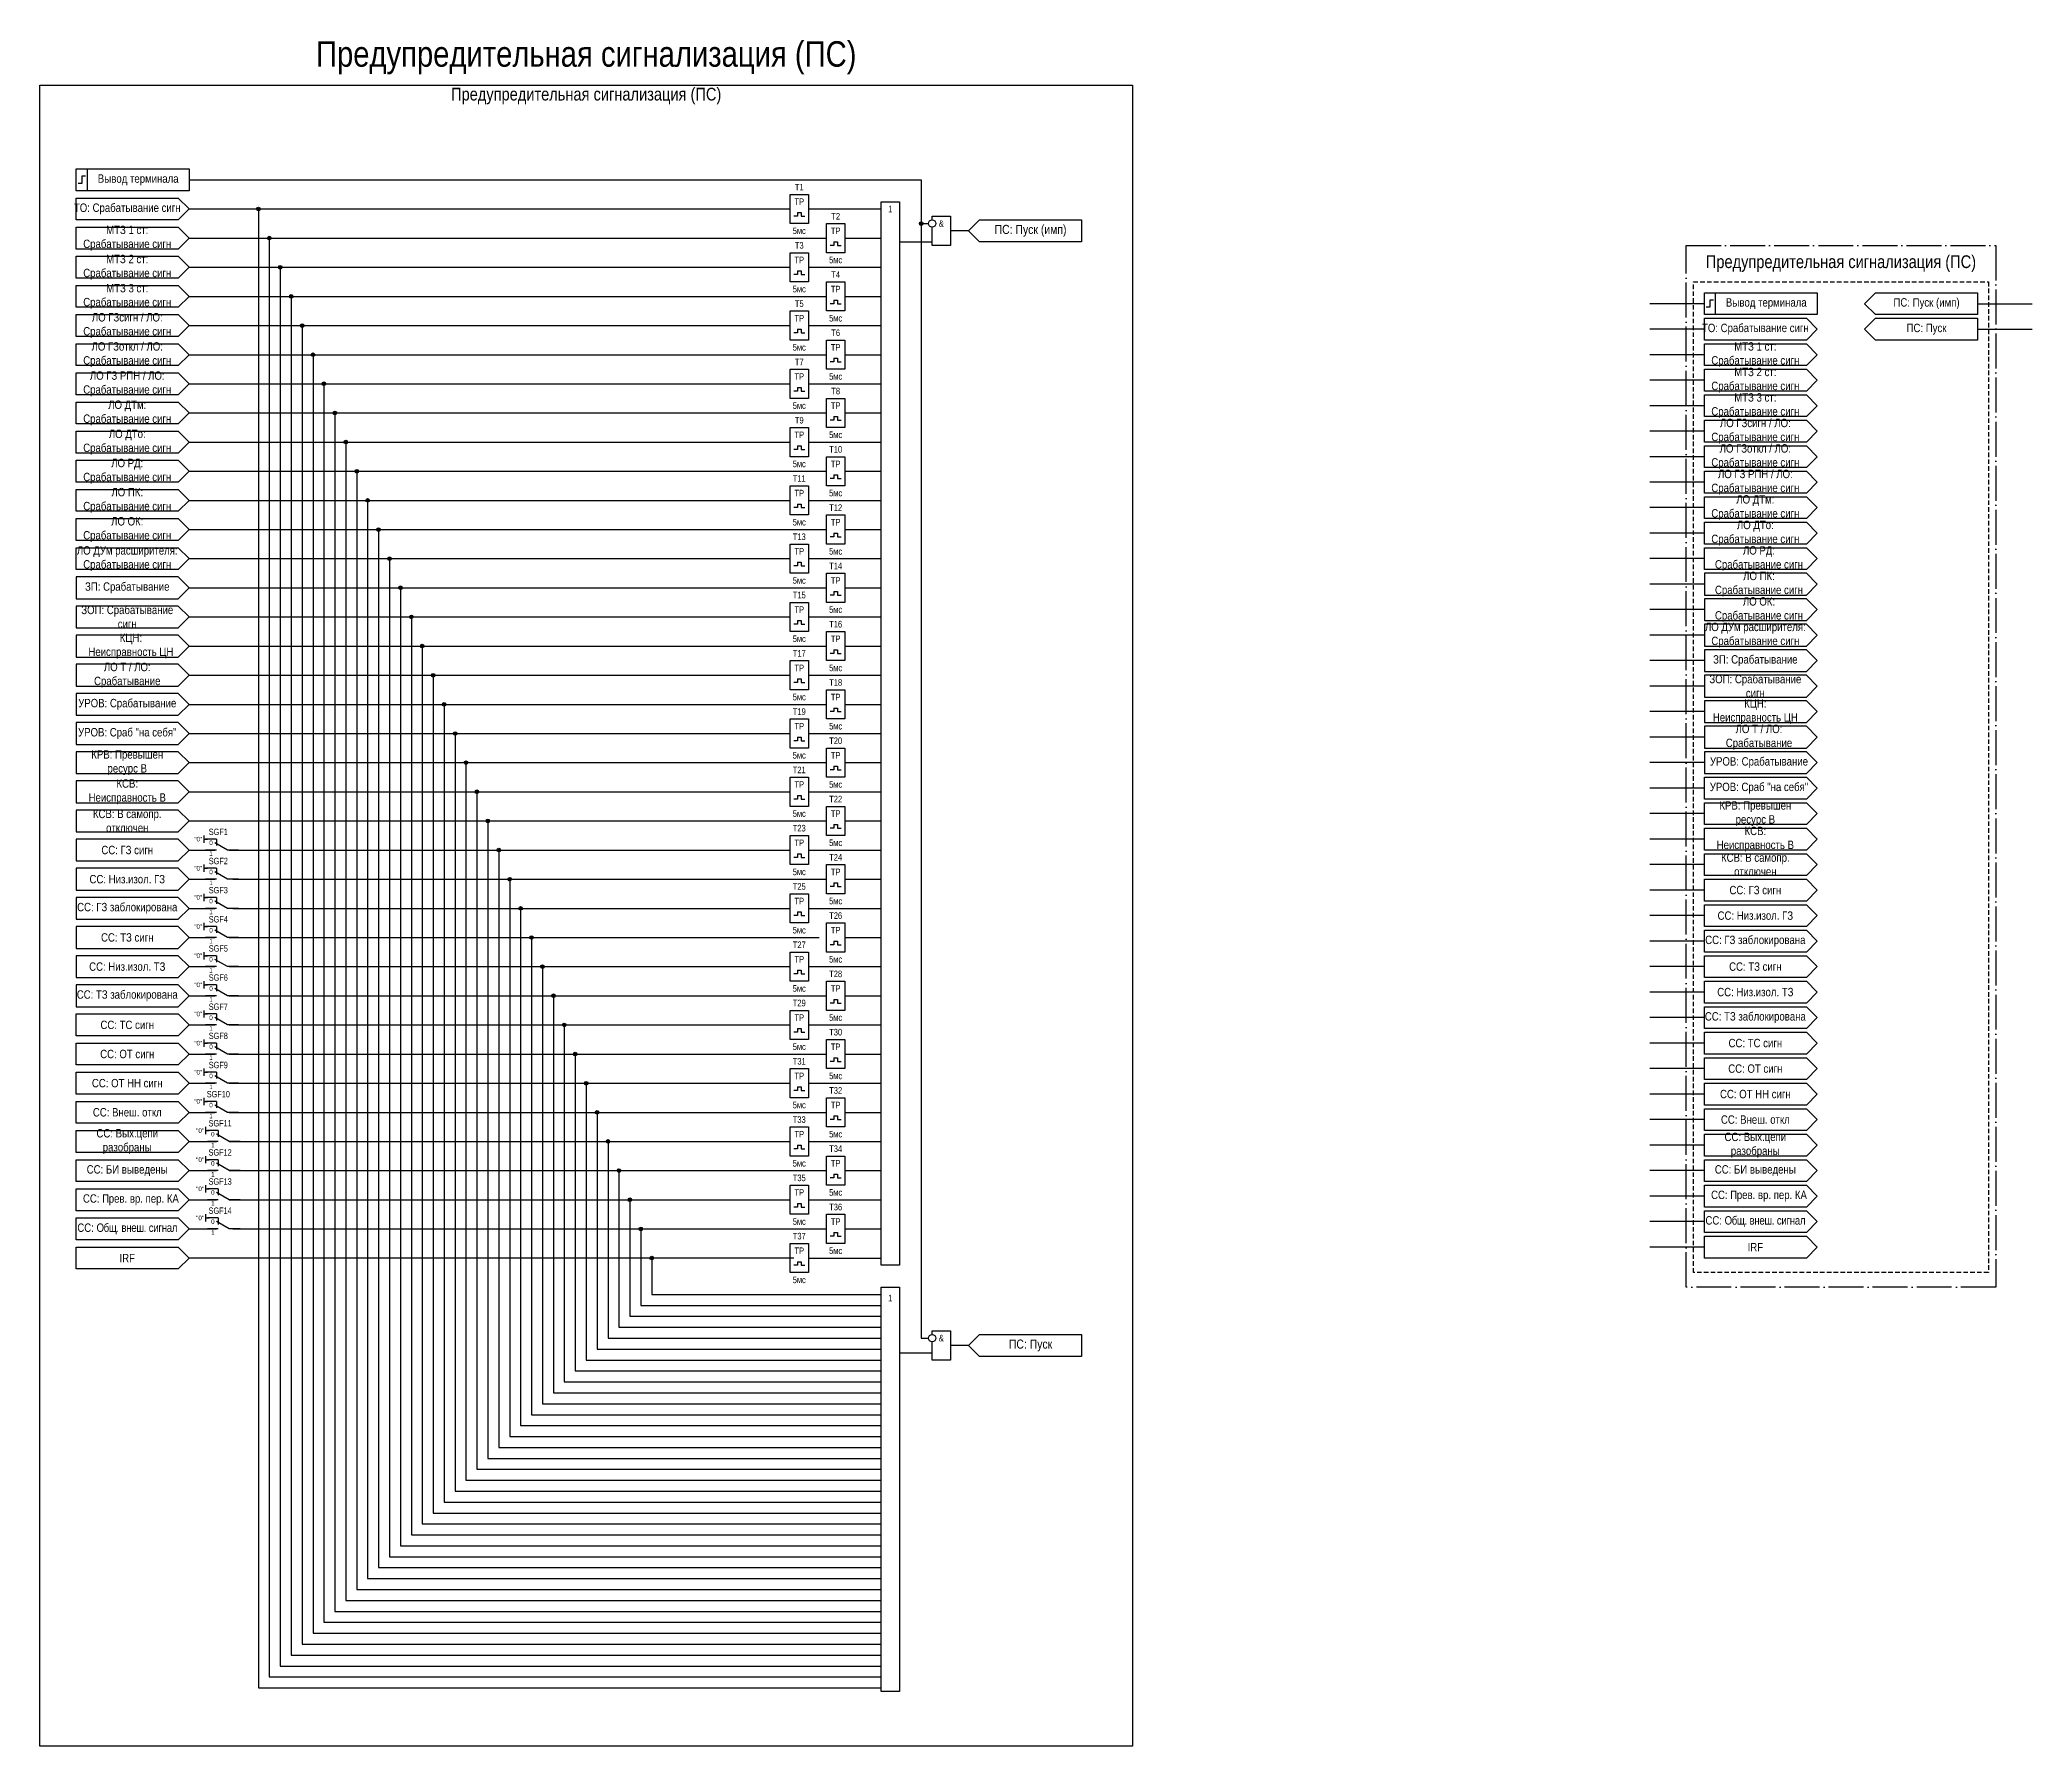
# Model space of a CAD drawing. Header units: millimetres. Extents: x 0 to 547, y 1 to 469.
import ezdxf
from ezdxf.enums import TextEntityAlignment as Align

# ---------------------------------------------------------------- set-up
doc = ezdxf.new("R2010")
doc.units = ezdxf.units.MM
doc.linetypes.add('ACAD_ISO04W100', pattern=[30, 24, -3, 0, -3])
doc.linetypes.add('штриховая2', pattern=[0.375, 0.25, -0.125])
doc.layers.add('TEXT', color=7, linetype='Continuous', lineweight=25)
doc.layers.add('Основная', color=7, linetype='Continuous')
doc.styles.add('2.5_Gost_RD', font='ARIALN.TTF', dxfattribs={"height": 2.5})
doc.styles.add('3.5_Gost_RD', font='ARIALN.TTF', dxfattribs={"height": 3.5})
doc.styles.add('Вывод', font='ARIALN.TTF', dxfattribs={"height": 2.5})
doc.styles.add('Компонент', font='ARIALN.TTF', dxfattribs={"height": 3.5})

msp = doc.modelspace()

# ---------------------------------------------------------------- texts
at = {"color": 30, "ltscale": 100, "attachment_point": 5, "style": '3.5_Gost_RD'}
for s, insert, char_height, width in [('{\\C3;Предупредительная сигнализация (ПС)}', (150, 464.5), 7, 300), ('Предупредительная сигнализация (ПС)', (150, 454), 3.5, 290)]:
    msp.add_mtext(s, dxfattribs=dict(at, insert=insert, char_height=char_height, width=width))
at = {"ltscale": 100, "attachment_point": 5, "style": '2.5_Gost_RD'}
for s, insert, char_height, width in [('T1', (208.5, 429), 1.8, 5), ('TP', (208.5, 425), 1.8, 5), ('T2', (218.5, 421), 1.8, 5), ('1', (233.5, 423), 1.8, 5), ('МТЗ 1 ст: Срабатывание сигн', (24, 415), 2.3, 27), ('5мс', (208.5, 417), 1.8, 5), ('TP', (218.5, 417), 1.8, 5), ('&', (247.5, 419), 1.8, 5), ('ПС: Пуск (имп)', (272, 417), 2.5, 28), ('МТЗ 2 ст: Срабатывание сигн', (24, 407), 2.3, 27), ('T3', (208.5, 413), 1.8, 5), ('TP', (208.5, 409), 1.8, 5), ('5мс', (218.5, 409), 1.8, 5), ('T4', (218.5, 405), 1.8, 5), ('МТЗ 3 ст: Срабатывание сигн', (24, 399), 2.3, 27), ('5мс', (208.5, 401), 1.8, 5), ('TP', (218.5, 401), 1.8, 5), ('ЛО ГЗсигн / ЛО: Срабатывание сигн', (24, 391), 2.3, 28), ('TP', (208.5, 393), 1.8, 5), ('T5', (208.5, 397), 1.8, 5), ('5мс', (218.5, 393), 1.8, 5), ('T6', (218.5, 389), 1.8, 5), ('ЛО ГЗоткл / ЛО: Срабатывание сигн', (24, 383), 2.3, 28), ('5мс', (208.5, 385), 1.8, 5), ('TP', (218.5, 385), 1.8, 5), ('МТЗ 1 ст: Срабатывание сигн', (471, 383), 2.3, 27), ('ЛО ГЗ РПН / ЛО: Срабатывание сигн', (24, 375), 2.3, 28), ('TP', (208.5, 377), 1.8, 5), ('T7', (208.5, 381), 1.8, 5), ('5мс', (218.5, 377), 1.8, 5), ('МТЗ 2 ст: Срабатывание сигн', (471, 376), 2.3, 27), ('T8', (218.5, 373), 1.8, 5), ('МТЗ 3 ст: Срабатывание сигн', (471, 369), 2.3, 27), ('ЛО ДТм: Срабатывание сигн', (24, 367), 2.3, 28), ('5мс', (208.5, 369), 1.8, 5), ('TP', (218.5, 369), 1.8, 5), ('ЛО ДТо: Срабатывание сигн', (24, 359), 2.3, 28), ('TP', (208.5, 361), 1.8, 5), ('T9', (208.5, 365), 1.8, 5), ('5мс', (218.5, 361), 1.8, 5), ('ЛО ГЗсигн / ЛО: Срабатывание сигн', (471, 362), 2.3, 28), ('T10', (218.5, 357), 1.8, 5), ('ЛО ГЗоткл / ЛО: Срабатывание сигн', (471, 355), 2.3, 28), ('ЛО РД: Срабатывание сигн', (24, 351), 2.3, 27.1809), ('5мс', (208.5, 353), 1.8, 5), ('TP', (218.5, 353), 1.8, 5), ('ЛО ГЗ РПН / ЛО: Срабатывание сигн', (471, 348), 2.3, 28), ('ЛО ПК: Срабатывание сигн', (24, 343), 2.3, 26.669), ('T11', (208.5, 349), 1.8, 5), ('TP', (208.5, 345), 1.8, 5), ('5мс', (218.5, 345), 1.8, 5), ('T12', (218.5, 341), 1.8, 5), ('ЛО ДТм: Срабатывание сигн', (471, 341), 2.3, 28), ('ЛО ОК: Срабатывание сигн', (24, 335), 2.3, 26.8738), ('T13', (208.5, 333), 1.8, 5), ('5мс', (208.5, 337), 1.8, 5), ('TP', (218.5, 337), 1.8, 5), ('ЛО ДТо: Срабатывание сигн', (471, 334), 2.3, 28), ('ЛО ДУм расширителя: Срабатывание сигн', (24, 327), 2.3, 28), ('TP', (208.5, 329), 1.8, 5), ('5мс', (218.5, 329), 1.8, 5), ('ЛО РД: Срабатывание сигн', (472, 327), 2.3, 26.9935), ('T14', (218.5, 325), 1.8, 5), ('ЛО ПК: Срабатывание сигн', (472, 320), 2.3, 26.3225), ('T15', (208.5, 317), 1.8, 5), ('5мс', (208.5, 321), 1.8, 5), ('TP', (218.5, 321), 1.8, 5), ('TP', (208.5, 313), 1.8, 5), ('5мс', (218.5, 313), 1.8, 5), ('ЛО ОК: Срабатывание сигн', (472, 313), 2.3, 26.3224), ('КЦН: \\PНеисправность ЦН', (25, 303), 2.3, 28), ('T16', (218.5, 309), 1.8, 5), ('ЛО ДУм расширителя: Срабатывание сигн', (471, 306), 2.3, 28), ('T17', (208.5, 301), 1.8, 5), ('5мс', (208.5, 305), 1.8, 5), ('TP', (218.5, 305), 1.8, 5), ('TP', (208.5, 297), 1.8, 5), ('5мс', (218.5, 297), 1.8, 5), ('5мс', (208.5, 289), 1.8, 5), ('T18', (218.5, 293), 1.8, 5), ('{\\C256;УРОВ: Срабатывание}', (24, 287), 2.3, 28), ('T19', (208.5, 285), 1.8, 5), ('TP', (218.5, 289), 1.8, 5), ('КЦН: \\PНеисправность ЦН', (471, 285), 2.3, 28), ('TP', (208.5, 281), 1.8, 5), ('5мс', (218.5, 281), 1.8, 5), ('5мс', (208.5, 273), 1.8, 5), ('T20', (218.5, 277), 1.8, 5), ('TP', (218.5, 273), 1.8, 5), ('T21', (208.5, 269), 1.8, 5), ('TP', (208.5, 265), 1.8, 5), ('5мс', (218.5, 265), 1.8, 5), ('5мс', (208.5, 257), 1.8, 5), ('T22', (218.5, 261), 1.8, 5), ('TP', (218.5, 257), 1.8, 5), ('T23', (208.5, 253), 1.8, 5), ('TP', (208.5, 249), 1.8, 5), ('5мс', (218.5, 249), 1.8, 5), ('5мс', (208.5, 241), 1.8, 5), ('T24', (218.5, 245), 1.8, 5), ('TP', (218.5, 241), 1.8, 5), ('T25', (208.5, 237), 1.8, 5), ('СС: ГЗ сигн', (471, 236), 2.3, 28), ('TP', (208.5, 233), 1.8, 5), ('T26', (218.5, 229), 1.8, 5), ('5мс', (218.5, 233), 1.8, 5), ('СС: Низ.изол. ГЗ', (471, 229), 2.3, 28), ('5мс', (208.5, 225), 1.8, 5), ('TP', (218.5, 225), 1.8, 5), ('T27', (208.5, 221), 1.8, 5), ('TP', (208.5, 217), 1.8, 5), ('T28', (218.5, 213), 1.8, 5), ('5мс', (218.5, 217), 1.8, 5), ('СС: ТЗ сигн', (471, 215), 2.3, 28), ('5мс', (208.5, 209), 1.8, 5), ('TP', (218.5, 209), 1.8, 5), ('СС: Низ.изол. ТЗ', (471, 208), 2.3, 28), ('T29', (208.5, 205), 1.8, 5), ('СС: ТС сигн', (24, 199), 2.3, 28), ('TP', (208.5, 201), 1.8, 5), ('T30', (218.5, 197), 1.8, 5), ('5мс', (218.5, 201), 1.8, 5), ('СС: ОТ сигн', (24, 191), 2.3, 28), ('5мс', (208.5, 193), 1.8, 5), ('TP', (218.5, 193), 1.8, 5), ('СС: ТС сигн', (471, 194), 2.3, 28), ('T31', (208.5, 189), 1.8, 5), ('СС: ОТ сигн', (471, 187), 2.3, 28), ('СС: ОТ НН сигн', (24, 183), 2.3, 28), ('TP', (208.5, 185), 1.8, 5), ('T32', (218.5, 181), 1.8, 5), ('5мс', (218.5, 185), 1.8, 5), ('СС: ОТ НН сигн', (471, 180), 2.3, 28), ('СС: Внеш. откл', (24, 175), 2.3, 28), ('5мс', (208.5, 177), 1.8, 5), ('TP', (218.5, 177), 1.8, 5), ('СС: Вых.цепи разобраны', (24, 167), 2.3, 28), ('T33', (208.5, 173), 1.8, 5), ('TP', (208.5, 169), 1.8, 5), ('5мс', (218.5, 169), 1.8, 5), ('СС: Внеш. откл', (471, 173), 2.3, 28), ('T34', (218.5, 165), 1.8, 5), ('СС: Вых.цепи разобраны', (471, 166), 2.3, 28), ('СС: БИ выведены', (24, 159), 2.3, 28), ('5мс', (208.5, 161), 1.8, 5), ('TP', (218.5, 161), 1.8, 5), ('СС: БИ выведены', (471, 159), 2.3, 28), ('T35', (208.5, 157), 1.8, 5), ('TP', (208.5, 153), 1.8, 5), ('5мс', (218.5, 153), 1.8, 5), ('T36', (218.5, 149), 1.8, 5), ('5мс', (208.5, 145), 1.8, 5), ('TP', (218.5, 145), 1.8, 5), ('T37', (208.5, 141), 1.8, 5), ('TP', (208.5, 137), 1.8, 5), ('5мс', (218.5, 137), 1.8, 5), ('5мс', (208.5, 129), 1.8, 5), ('1', (233.5, 124), 1.8, 5), ('&', (247.5, 113), 1.8, 5), ('ПС: Пуск', (272, 111), 2.5, 28)]:
    msp.add_mtext(s, dxfattribs=dict(at, insert=insert, char_height=char_height, width=width))
at = {"color": 30, "ltscale": 100, "true_color": 0xef8637, "insert": (494.5, 408), "char_height": 3.5, "width": 85, "attachment_point": 5, "style": '3.5_Gost_RD'}
msp.add_mtext('Предупредительная сигнализация (ПС)', dxfattribs=at)
at = {"color": 0, "ltscale": 100, "char_height": 2.3, "width": 28, "attachment_point": 5, "style": '2.5_Gost_RD'}
for s, insert in [('{\\C256;УРОВ: Сраб "на себя"}', (24, 279)), ('{\\C256;УРОВ: Срабатывание}', (472, 271)), ('{\\C256;УРОВ: Сраб "на себя"}', (472, 264))]:
    msp.add_mtext(s, dxfattribs=dict(at, insert=insert))
at = {"layer": 'TEXT', "ltscale": 100, "char_height": 2.3, "width": 28, "attachment_point": 5, "style": '2.5_Gost_RD'}
for s, insert in [('Вывод терминала', (27, 431)), ('Вывод терминала', (474, 397)), ('ПС: Пуск (имп)', (518, 397)), ('ПС: Пуск', (518, 390)), ('ЗП: Срабатывание', (24, 319)), ('ЛО Т / ЛО: Срабатывание', (24, 295)), ('ЛО Т / ЛО: Срабатывание', (472, 278)), ('СС: {\\T0.95;Общ. внеш. сигнал}', (24, 143)), ('СС: {\\T0.95;Общ. внеш. сигнал}', (471, 145))]:
    msp.add_mtext(s, dxfattribs=dict(at, insert=insert))
at = {"layer": 'TEXT', "color": 0, "ltscale": 100, "char_height": 2.3, "width": 28, "attachment_point": 5, "style": '2.5_Gost_RD'}
for s, insert in [('{\\C256;ТО: Срабатывание сигн}', (24, 423)), ('{\\C256;ТО: Срабатывание сигн}', (471, 390)), ('{\\C256;ЗОП: Срабатывание сигн}', (24, 311)), ('{\\C256;ЗП: Срабатывание}', (471, 299)), ('{\\C256;ЗОП: Срабатывание сигн}', (471, 292)), ('{\\C256;КРВ: Превышен ресурс В}', (24, 271)), ('{\\C256;КСВ: \\PНеисправность В}', (24, 263)), ('{\\C256;КСВ: В самопр. отключен}', (24, 255)), ('{\\C256;КРВ: Превышен ресурс В}', (471, 257)), ('{\\C256;КСВ: \\PНеисправность В}', (471, 250)), ('{\\C256;СС: ГЗ сигн}', (24, 247)), ('{\\C256;КСВ: В самопр. отключен}', (471, 243)), ('{\\C256;СС: Низ.изол. ГЗ}', (24, 239)), ('{\\C256;СС: ГЗ заблокирована}', (24, 231)), ('{\\C256;СС: ТЗ сигн}', (24, 223)), ('{\\C256;СС: ГЗ заблокирована}', (471, 222)), ('{\\C256;СС: Низ.изол. ТЗ}', (24, 215)), ('{\\C256;СС: ТЗ заблокирована}', (24, 207)), ('{\\C256;СС: ТЗ заблокирована}', (471, 201)), ('{\\C256;СС: \\T0.95;П\\T1;рев. вр. пер. КА}', (472, 152)), ('{\\C256;СС: \\T0.95;П\\T1;рев. вр. пер. КА}', (25, 151)), ('{\\C256;IRF}', (471, 138)), ('{\\C256;IRF}', (24, 135))]:
    msp.add_mtext(s, dxfattribs=dict(at, insert=insert))

# ---------------------------------------------------------------- blocks, each defined once
blk = doc.blocks.new('Точка')
at = {"ltscale": 100}
h = blk.add_hatch(color=256, dxfattribs=at)
h.dxf.hatch_style = 1
edge = h.paths.add_edge_path()
edge.add_arc((0, 0), 0.5, 0, 360)
blk.add_circle((0, 0), 0.5, dxfattribs=at)
blk = doc.blocks.new('*U958')
at = {"layer": 'Основная', "color": 0}
blk.add_line((0, 0), (7, 4), dxfattribs=at)
at = {"layer": 'Основная', "ltscale": 0.35}
blk.add_line((6, 6), (6, 2.5), dxfattribs=at)
blk = doc.blocks.new('*U1048')
at = {"layer": 'Основная', "color": 0}
for p, q in [((-3, 6), (-9, 6)), ((-3, 0), (-9, 0)), ((9, 0), (3, 0))]:
    blk.add_line(p, q, dxfattribs=at)
at = {"layer": 'Основная', "ltscale": 0.25, "xscale": -1}
blk.add_blockref('*U958', (3, 0), dxfattribs=at)
at = {"layer": 'Основная'}
for tag, height, style, p in [('ОУ', 3.5, 'Компонент', (-2, 10)), ('В1', 2.5, 'Вывод', (-13, 6)), ('В2', 2.5, 'Вывод', (-6, 4)), ('В3', 2.5, 'Вывод', (-6, -2))]:
    blk.add_attdef(tag, text='', height=height, dxfattribs=dict(at, style=style)).set_placement(p, align=Align.MIDDLE_CENTER)
blk = doc.blocks.new('*U1046')
at = {"layer": 'Основная', "color": 0}
for p, q in [((-3, 6), (-9, 6)), ((-3, 0), (-9, 0)), ((9, 0), (3, 0))]:
    blk.add_line(p, q, dxfattribs=at)
at = {"layer": 'Основная', "ltscale": 0.25, "xscale": -1}
blk.add_blockref('*U958', (3, 0), dxfattribs=at)
at = {"layer": 'Основная'}
for tag, height, style, p in [('ОУ', 3.5, 'Компонент', (-2, 10)), ('В1', 2.5, 'Вывод', (-13, 6)), ('В2', 2.5, 'Вывод', (-6, 4)), ('В3', 2.5, 'Вывод', (-6, -2))]:
    blk.add_attdef(tag, text='', height=height, dxfattribs=dict(at, style=style)).set_placement(p, align=Align.MIDDLE_CENTER)
blk = doc.blocks.new('*U1047')
at = {"layer": 'Основная', "color": 0}
for p, q in [((-3, 6), (-9, 6)), ((-3, 0), (-9, 0)), ((9, 0), (3, 0))]:
    blk.add_line(p, q, dxfattribs=at)
at = {"layer": 'Основная', "ltscale": 0.25, "xscale": -1}
blk.add_blockref('*U958', (3, 0), dxfattribs=at)
at = {"layer": 'Основная'}
for tag, height, style, p in [('ОУ', 3.5, 'Компонент', (-2, 10)), ('В1', 2.5, 'Вывод', (-13, 6)), ('В2', 2.5, 'Вывод', (-6, 4)), ('В3', 2.5, 'Вывод', (-6, -2))]:
    blk.add_attdef(tag, text='', height=height, dxfattribs=dict(at, style=style)).set_placement(p, align=Align.MIDDLE_CENTER)
blk = doc.blocks.new('*U1042')
at = {"layer": 'Основная', "color": 0}
for p, q in [((-3, 6), (-9, 6)), ((-3, 0), (-9, 0)), ((9, 0), (3, 0))]:
    blk.add_line(p, q, dxfattribs=at)
at = {"layer": 'Основная', "ltscale": 0.25, "xscale": -1}
blk.add_blockref('*U958', (3, 0), dxfattribs=at)
at = {"layer": 'Основная'}
for tag, height, style, p in [('ОУ', 3.5, 'Компонент', (-2, 10)), ('В1', 2.5, 'Вывод', (-13, 6)), ('В2', 2.5, 'Вывод', (-6, 4)), ('В3', 2.5, 'Вывод', (-6, -2))]:
    blk.add_attdef(tag, text='', height=height, dxfattribs=dict(at, style=style)).set_placement(p, align=Align.MIDDLE_CENTER)
blk = doc.blocks.new('*U1043')
at = {"layer": 'Основная', "color": 0}
for p, q in [((-3, 6), (-9, 6)), ((-3, 0), (-9, 0)), ((9, 0), (3, 0))]:
    blk.add_line(p, q, dxfattribs=at)
at = {"layer": 'Основная', "ltscale": 0.25, "xscale": -1}
blk.add_blockref('*U958', (3, 0), dxfattribs=at)
at = {"layer": 'Основная'}
for tag, height, style, p in [('ОУ', 3.5, 'Компонент', (-2, 10)), ('В1', 2.5, 'Вывод', (-13, 6)), ('В2', 2.5, 'Вывод', (-6, 4)), ('В3', 2.5, 'Вывод', (-6, -2))]:
    blk.add_attdef(tag, text='', height=height, dxfattribs=dict(at, style=style)).set_placement(p, align=Align.MIDDLE_CENTER)
blk = doc.blocks.new('*U1044')
at = {"layer": 'Основная', "color": 0}
for p, q in [((-3, 6), (-9, 6)), ((-3, 0), (-9, 0)), ((9, 0), (3, 0))]:
    blk.add_line(p, q, dxfattribs=at)
at = {"layer": 'Основная', "ltscale": 0.25, "xscale": -1}
blk.add_blockref('*U958', (3, 0), dxfattribs=at)
at = {"layer": 'Основная'}
for tag, height, style, p in [('ОУ', 3.5, 'Компонент', (-2, 10)), ('В1', 2.5, 'Вывод', (-13, 6)), ('В2', 2.5, 'Вывод', (-6, 4)), ('В3', 2.5, 'Вывод', (-6, -2))]:
    blk.add_attdef(tag, text='', height=height, dxfattribs=dict(at, style=style)).set_placement(p, align=Align.MIDDLE_CENTER)
blk = doc.blocks.new('*U1045')
at = {"layer": 'Основная', "color": 0}
for p, q in [((-3, 6), (-9, 6)), ((-3, 0), (-9, 0)), ((9, 0), (3, 0))]:
    blk.add_line(p, q, dxfattribs=at)
at = {"layer": 'Основная', "ltscale": 0.25, "xscale": -1}
blk.add_blockref('*U958', (3, 0), dxfattribs=at)
at = {"layer": 'Основная'}
for tag, height, style, p in [('ОУ', 3.5, 'Компонент', (-2, 10)), ('В1', 2.5, 'Вывод', (-13, 6)), ('В2', 2.5, 'Вывод', (-6, 4)), ('В3', 2.5, 'Вывод', (-6, -2))]:
    blk.add_attdef(tag, text='', height=height, dxfattribs=dict(at, style=style)).set_placement(p, align=Align.MIDDLE_CENTER)
blk = doc.blocks.new('*U1040')
at = {"layer": 'Основная', "color": 0}
for p, q in [((-3, 6), (-9, 6)), ((-3, 0), (-9, 0)), ((9, 0), (3, 0))]:
    blk.add_line(p, q, dxfattribs=at)
at = {"layer": 'Основная', "ltscale": 0.25, "xscale": -1}
blk.add_blockref('*U958', (3, 0), dxfattribs=at)
at = {"layer": 'Основная'}
for tag, height, style, p in [('ОУ', 3.5, 'Компонент', (-2, 10)), ('В1', 2.5, 'Вывод', (-13, 6)), ('В2', 2.5, 'Вывод', (-6, 4)), ('В3', 2.5, 'Вывод', (-6, -2))]:
    blk.add_attdef(tag, text='', height=height, dxfattribs=dict(at, style=style)).set_placement(p, align=Align.MIDDLE_CENTER)
blk = doc.blocks.new('*U1041')
at = {"layer": 'Основная', "color": 0}
for p, q in [((-3, 6), (-9, 6)), ((-3, 0), (-9, 0)), ((9, 0), (3, 0))]:
    blk.add_line(p, q, dxfattribs=at)
at = {"layer": 'Основная', "ltscale": 0.25, "xscale": -1}
blk.add_blockref('*U958', (3, 0), dxfattribs=at)
at = {"layer": 'Основная'}
for tag, height, style, p in [('ОУ', 3.5, 'Компонент', (-2, 10)), ('В1', 2.5, 'Вывод', (-13, 6)), ('В2', 2.5, 'Вывод', (-6, 4)), ('В3', 2.5, 'Вывод', (-6, -2))]:
    blk.add_attdef(tag, text='', height=height, dxfattribs=dict(at, style=style)).set_placement(p, align=Align.MIDDLE_CENTER)
blk = doc.blocks.new('*U1039')
at = {"layer": 'Основная', "color": 0}
for p, q in [((-3, 6), (-9, 6)), ((-3, 0), (-9, 0)), ((9, 0), (3, 0))]:
    blk.add_line(p, q, dxfattribs=at)
at = {"layer": 'Основная', "ltscale": 0.25, "xscale": -1}
blk.add_blockref('*U958', (3, 0), dxfattribs=at)
at = {"layer": 'Основная'}
for tag, height, style, p in [('ОУ', 3.5, 'Компонент', (-2, 10)), ('В1', 2.5, 'Вывод', (-13, 6)), ('В2', 2.5, 'Вывод', (-6, 4)), ('В3', 2.5, 'Вывод', (-6, -2))]:
    blk.add_attdef(tag, text='', height=height, dxfattribs=dict(at, style=style)).set_placement(p, align=Align.MIDDLE_CENTER)
blk = doc.blocks.new('*U1037')
at = {"layer": 'Основная', "color": 0}
for p, q in [((-3, 6), (-9, 6)), ((-3, 0), (-9, 0)), ((9, 0), (3, 0))]:
    blk.add_line(p, q, dxfattribs=at)
at = {"layer": 'Основная', "ltscale": 0.25, "xscale": -1}
blk.add_blockref('*U958', (3, 0), dxfattribs=at)
at = {"layer": 'Основная'}
for tag, height, style, p in [('ОУ', 3.5, 'Компонент', (-2, 10)), ('В1', 2.5, 'Вывод', (-13, 6)), ('В2', 2.5, 'Вывод', (-6, 4)), ('В3', 2.5, 'Вывод', (-6, -2))]:
    blk.add_attdef(tag, text='', height=height, dxfattribs=dict(at, style=style)).set_placement(p, align=Align.MIDDLE_CENTER)
blk = doc.blocks.new('*U1038')
at = {"layer": 'Основная', "color": 0}
for p, q in [((-3, 6), (-9, 6)), ((-3, 0), (-9, 0)), ((9, 0), (3, 0))]:
    blk.add_line(p, q, dxfattribs=at)
at = {"layer": 'Основная', "ltscale": 0.25, "xscale": -1}
blk.add_blockref('*U958', (3, 0), dxfattribs=at)
at = {"layer": 'Основная'}
for tag, height, style, p in [('ОУ', 3.5, 'Компонент', (-2, 10)), ('В1', 2.5, 'Вывод', (-13, 6)), ('В2', 2.5, 'Вывод', (-6, 4)), ('В3', 2.5, 'Вывод', (-6, -2))]:
    blk.add_attdef(tag, text='', height=height, dxfattribs=dict(at, style=style)).set_placement(p, align=Align.MIDDLE_CENTER)

# ---------------------------------------------------------------- linework, layer by layer
at = {"ltscale": 100}
for p, q in [((208, 421), (207, 421)), ((209, 421), (210, 421)), ((255, 417), (250, 417)), ((258, 420), (286, 420)), ((218, 413), (217, 413)), ((219, 413), (220, 413)), ((286, 414), (258, 414)), ((208, 405), (207, 405)), ((209, 405), (210, 405)), ((218, 397), (217, 397)), ((219, 397), (220, 397)), ((457, 397), (442, 397)), ((532, 397), (547, 397)), ((208, 389), (207, 389)), ((209, 389), (210, 389)), ((457, 390), (442, 390)), ((532, 390), (547, 390)), ((457, 383), (442, 383)), ((218, 381), (217, 381)), ((219, 381), (220, 381)), ((208, 373), (207, 373)), ((209, 373), (210, 373)), ((457, 376), (442, 376)), ((457, 369), (442, 369)), ((218, 365), (217, 365)), ((219, 365), (220, 365)), ((457, 362), (442, 362)), ((208, 357), (207, 357)), ((209, 357), (210, 357)), ((457, 355), (442, 355)), ((218, 349), (217, 349)), ((219, 349), (220, 349)), ((457, 348), (442, 348)), ((208, 341), (207, 341)), ((209, 341), (210, 341)), ((457, 341), (442, 341)), ((457, 334), (442, 334)), ((218, 333), (217, 333)), ((219, 333), (220, 333)), ((208, 325), (207, 325)), ((209, 325), (210, 325)), ((457, 327), (442, 327)), ((457, 320), (442, 320)), ((218, 317), (217, 317)), ((219, 317), (220, 317)), ((457, 313), (442, 313)), ((208, 309), (207, 309)), ((209, 309), (210, 309)), ((218, 301), (217, 301)), ((219, 301), (220, 301)), ((457, 306), (442, 306)), ((457, 299), (442, 299)), ((208, 293), (207, 293)), ((209, 293), (210, 293)), ((457, 292), (442, 292)), ((218, 285), (217, 285)), ((219, 285), (220, 285)), ((457, 285), (442, 285)), ((208, 277), (207, 277)), ((209, 277), (210, 277)), ((457, 278), (442, 278)), ((218, 269), (217, 269)), ((219, 269), (220, 269)), ((457, 271), (442, 271)), ((457, 264), (442, 264)), ((208, 261), (207, 261)), ((209, 261), (210, 261)), ((218, 253), (217, 253)), ((219, 253), (220, 253)), ((457, 257), (442, 257)), ((45, 251), (45, 249)), ((45, 250), (46, 250)), ((457, 250), (442, 250)), ((45, 243), (45, 241)), ((45, 242), (46, 242)), ((208, 245), (207, 245)), ((209, 245), (210, 245)), ((457, 243), (442, 243)), ((218, 237), (217, 237)), ((219, 237), (220, 237)), ((457, 236), (442, 236)), ((45, 235), (45, 233)), ((45, 234), (46, 234)), ((45, 227), (45, 225)), ((45, 226), (46, 226)), ((208, 229), (207, 229)), ((209, 229), (210, 229)), ((457, 229), (442, 229)), ((45, 219), (45, 217)), ((218, 221), (217, 221)), ((219, 221), (220, 221)), ((457, 222), (442, 222)), ((45, 218), (46, 218)), ((457, 215), (442, 215)), ((45, 211), (45, 209)), ((45, 210), (46, 210)), ((208, 213), (207, 213)), ((209, 213), (210, 213)), ((457, 208), (442, 208)), ((45, 203), (45, 201)), ((218, 205), (217, 205)), ((219, 205), (220, 205)), ((45, 202), (46, 202)), ((208, 197), (207, 197)), ((209, 197), (210, 197)), ((457, 201), (442, 201)), ((45, 195), (45, 193)), ((45, 194), (46, 194)), ((457, 194), (442, 194)), ((45, 187), (45, 185)), ((45, 186), (46, 186)), ((218, 189), (217, 189)), ((219, 189), (220, 189)), ((457, 187), (442, 187)), ((208, 181), (207, 181)), ((209, 181), (210, 181)), ((45, 179), (45, 177)), ((45, 178), (46, 178)), ((457, 180), (442, 180)), ((45.5, 171), (45.5, 169)), ((45.5, 170), (46.5, 170)), ((218, 173), (217, 173)), ((219, 173), (220, 173)), ((457, 173), (442, 173)), ((208, 165), (207, 165)), ((209, 165), (210, 165)), ((457, 166), (442, 166)), ((45.5, 163), (45.5, 161)), ((45.5, 162), (46.5, 162)), ((457, 159), (442, 159)), ((45.5, 155), (45.5, 153)), ((45.5, 154), (46.5, 154)), ((218, 157), (217, 157)), ((219, 157), (220, 157)), ((208, 149), (207, 149)), ((209, 149), (210, 149)), ((457, 152), (442, 152)), ((45.5, 147), (45.5, 145)), ((45.5, 146), (46.5, 146)), ((457, 145), (442, 145)), ((218, 141), (217, 141)), ((219, 141), (220, 141)), ((457, 138), (442, 138)), ((207, 135), (41, 135)), ((208, 133), (207, 133)), ((209, 133), (210, 133)), ((255, 111), (250, 111)), ((258, 114), (286, 114)), ((286, 108), (258, 108))]:
    msp.add_line(p, q, dxfattribs=at)
at = {"color": 3, "ltscale": 100}
msp.add_lwpolyline([(0, 457), (300, 457), (300, 1), (0, 1)], close=True, dxfattribs=at)
at = {"ltscale": 100}
for points in [[(10, 434), (13, 434), (13, 428), (10, 428)], [(10, 434), (41, 434), (41, 428), (10, 428)], [(206, 427), (211, 427), (211, 419), (206, 419)], [(231, 425), (236, 425), (236, 133), (231, 133)], [(216, 419), (221, 419), (221, 411), (216, 411)], [(206, 411), (211, 411), (211, 403), (206, 403)], [(216, 403), (221, 403), (221, 395), (216, 395)], [(457, 400), (460, 400), (460, 394), (457, 394)], [(457, 400), (488, 400), (488, 394), (457, 394)], [(206, 395), (211, 395), (211, 387), (206, 387)], [(216, 387), (221, 387), (221, 379), (216, 379)], [(206, 379), (211, 379), (211, 371), (206, 371)], [(216, 371), (221, 371), (221, 363), (216, 363)], [(206, 363), (211, 363), (211, 355), (206, 355)], [(216, 355), (221, 355), (221, 347), (216, 347)], [(206, 347), (211, 347), (211, 339), (206, 339)], [(216, 339), (221, 339), (221, 331), (216, 331)], [(206, 331), (211, 331), (211, 323), (206, 323)], [(216, 323), (221, 323), (221, 315), (216, 315)], [(206, 315), (211, 315), (211, 307), (206, 307)], [(216, 307), (221, 307), (221, 299), (216, 299)], [(206, 299), (211, 299), (211, 291), (206, 291)], [(216, 291), (221, 291), (221, 283), (216, 283)], [(206, 283), (211, 283), (211, 275), (206, 275)], [(216, 275), (221, 275), (221, 267), (216, 267)], [(206, 267), (211, 267), (211, 259), (206, 259)], [(216, 259), (221, 259), (221, 251), (216, 251)], [(206, 251), (211, 251), (211, 243), (206, 243)], [(216, 243), (221, 243), (221, 235), (216, 235)], [(206, 235), (211, 235), (211, 227), (206, 227)], [(216, 227), (221, 227), (221, 219), (216, 219)], [(206, 219), (211, 219), (211, 211), (206, 211)], [(216, 211), (221, 211), (221, 203), (216, 203)], [(206, 203), (211, 203), (211, 195), (206, 195)], [(216, 195), (221, 195), (221, 187), (216, 187)], [(206, 187), (211, 187), (211, 179), (206, 179)], [(216, 179), (221, 179), (221, 171), (216, 171)], [(206, 171), (211, 171), (211, 163), (206, 163)], [(216, 163), (221, 163), (221, 155), (216, 155)], [(206, 155), (211, 155), (211, 147), (206, 147)], [(216, 147), (221, 147), (221, 139), (216, 139)], [(206, 139), (211, 139), (211, 131), (206, 131)], [(231, 127), (236, 127), (236, 16), (231, 16)]]:
    msp.add_lwpolyline(points, close=True, dxfattribs=at)
at = {"lineweight": 30, "ltscale": 100}
for points in [[(12.5, 432), (11.5, 432), (11.5, 430), (10.5, 430)], [(459.5, 398), (458.5, 398), (458.5, 396), (457.5, 396)]]:
    msp.add_lwpolyline(points, dxfattribs=at)
at = {"ltscale": 100}
for points in [[(41, 431), (242, 431), (242, 419), (244, 419)], [(41, 431), (242, 431), (242, 113), (244, 113)], [(10, 426), (38, 426), (41, 423), (38, 420), (10, 420), (10, 426)], [(41, 423), (60, 423), (60, 17), (231, 17)], [(41, 423), (206, 423)], [(208, 422), (208, 421)], [(208, 422), (209, 422)], [(209, 422), (209, 421)], [(211, 423), (231, 423)], [(10, 418), (38, 418), (41, 415), (38, 412), (10, 412), (10, 418)], [(245, 420), (245, 421), (250, 421), (250, 413), (245, 413), (245, 418)], [(255, 417), (258, 420), (286, 420), (286, 414), (258, 414), (255, 417)], [(41, 415), (63, 415), (63, 20), (231, 20)], [(41, 415), (216, 415)], [(218, 414), (218, 413)], [(218, 414), (219, 414)], [(219, 414), (219, 413)], [(221, 415), (231, 415)], [(236, 414), (245, 414)], [(10, 410), (38, 410), (41, 407), (38, 404), (10, 404), (10, 410)], [(41, 407), (66, 407), (66, 23), (231, 23)], [(41, 407), (206, 407)], [(208, 406), (208, 405)], [(208, 406), (209, 406)], [(209, 406), (209, 405)], [(211, 407), (231, 407)], [(10, 402), (38, 402), (41, 399), (38, 396), (10, 396), (10, 402)], [(501, 397), (504, 400), (532, 400), (532, 394), (504, 394), (501, 397)], [(10, 394), (38, 394), (41, 391), (38, 388), (10, 388), (10, 394)], [(41, 399), (69, 399), (69, 26), (231, 26)], [(41, 399), (216, 399)], [(218, 398), (218, 397)], [(218, 398), (219, 398)], [(219, 398), (219, 397)], [(221, 399), (231, 399)], [(41, 391), (72, 391), (72, 29), (231, 29)], [(41, 391), (206, 391)], [(208, 390), (208, 389)], [(208, 390), (209, 390)], [(209, 390), (209, 389)], [(211, 391), (231, 391)], [(457, 393), (485, 393), (488, 390), (485, 387), (457, 387), (457, 393)], [(501, 390), (504, 393), (532, 393), (532, 387), (504, 387), (501, 390)], [(10, 386), (38, 386), (41, 383), (38, 380), (10, 380), (10, 386)], [(41, 383), (75, 383), (75, 32), (231, 32)], [(41, 383), (216, 383)], [(221, 383), (231, 383)], [(457, 386), (485, 386), (488, 383), (485, 380), (457, 380), (457, 386)], [(10, 378), (38, 378), (41, 375), (38, 372), (10, 372), (10, 378)], [(218, 382), (218, 381)], [(218, 382), (219, 382)], [(219, 382), (219, 381)], [(457, 379), (485, 379), (488, 376), (485, 373), (457, 373), (457, 379)], [(41, 375), (78, 375), (78, 35), (231, 35)], [(41, 375), (206, 375)], [(208, 374), (208, 373)], [(208, 374), (209, 374)], [(209, 374), (209, 373)], [(211, 375), (231, 375)], [(457, 372), (485, 372), (488, 369), (485, 366), (457, 366), (457, 372)], [(10, 370), (38, 370), (41, 367), (38, 364), (10, 364), (10, 370)], [(41, 367), (81, 367), (81, 38), (231, 38)], [(41, 367), (216, 367)], [(221, 367), (231, 367)], [(10, 362), (38, 362), (41, 359), (38, 356), (10, 356), (10, 362)], [(218, 366), (218, 365)], [(218, 366), (219, 366)], [(219, 366), (219, 365)], [(457, 365), (485, 365), (488, 362), (485, 359), (457, 359), (457, 365)], [(41, 359), (84, 359), (84, 41), (231, 41)], [(41, 359), (206, 359)], [(208, 358), (208, 357)], [(208, 358), (209, 358)], [(209, 358), (209, 357)], [(211, 359), (231, 359)], [(457, 358), (485, 358), (488, 355), (485, 352), (457, 352), (457, 358)], [(10, 354), (38, 354), (41, 351), (38, 348), (10, 348), (10, 354)], [(41, 351), (87, 351), (87, 44), (231, 44)], [(41, 351), (216, 351)], [(221, 351), (231, 351)], [(457, 351), (485, 351), (488, 348), (485, 345), (457, 345), (457, 351)], [(10, 346), (38, 346), (41, 343), (38, 340), (10, 340), (10, 346)], [(218, 350), (218, 349)], [(218, 350), (219, 350)], [(219, 350), (219, 349)], [(41, 343), (90, 343), (90, 47), (231, 47)], [(41, 343), (206, 343)], [(208, 342), (208, 341)], [(208, 342), (209, 342)], [(209, 342), (209, 341)], [(211, 343), (231, 343)], [(457, 344), (485, 344), (488, 341), (485, 338), (457, 338), (457, 344)], [(10, 338), (38, 338), (41, 335), (38, 332), (10, 332), (10, 338)], [(41, 335), (93, 335), (93, 50), (231, 50)], [(41, 335), (216, 335)], [(218, 334), (218, 333)], [(218, 334), (219, 334)], [(219, 334), (219, 333)], [(221, 335), (231, 335)], [(457, 337), (485, 337), (488, 334), (485, 331), (457, 331), (457, 337)], [(10, 330), (38, 330), (41, 327), (38, 324), (10, 324), (10, 330)], [(457, 330), (485, 330), (488, 327), (485, 324), (457, 324), (457, 330)], [(41, 327), (96, 327), (96, 53), (231, 53)], [(41, 327), (206, 327)], [(208, 326), (208, 325)], [(208, 326), (209, 326)], [(209, 326), (209, 325)], [(211, 327), (231, 327)], [(488, 320), (485, 323), (457, 323), (457, 317), (485, 317), (488, 320)], [(41, 319), (38, 322), (10, 322), (10, 316), (38, 316), (41, 319)], [(41, 319), (99, 319), (99, 56), (231, 56)], [(41, 319), (216, 319)], [(218, 318), (218, 317)], [(218, 318), (219, 318)], [(219, 318), (219, 317)], [(221, 319), (231, 319)], [(41, 311), (38, 314), (10, 314), (10, 308), (38, 308), (41, 311)], [(488, 313), (485, 316), (457, 316), (457, 310), (485, 310), (488, 313)], [(41, 311), (102, 311), (102, 59), (231, 59)], [(41, 311), (206, 311)], [(208, 310), (208, 309)], [(208, 310), (209, 310)], [(209, 310), (209, 309)], [(211, 311), (231, 311)], [(488, 306), (485, 309), (457, 309), (457, 303), (485, 303), (488, 306)], [(41, 303), (38, 306), (10, 306), (10, 300), (38, 300), (41, 303)], [(41, 303), (105, 303), (105, 62), (231, 62)], [(41, 303), (216, 303)], [(218, 302), (218, 301)], [(218, 302), (219, 302)], [(219, 302), (219, 301)], [(221, 303), (231, 303)], [(488, 299), (485, 302), (457, 302), (457, 296), (485, 296), (488, 299)], [(41, 295), (38, 298), (10, 298), (10, 292), (38, 292), (41, 295)], [(41, 287), (38, 290), (10, 290), (10, 284), (38, 284), (41, 287)], [(41, 295), (108, 295), (108, 65), (231, 65)], [(41, 295), (206, 295)], [(208, 294), (208, 293)], [(208, 294), (209, 294)], [(209, 294), (209, 293)], [(211, 295), (231, 295)], [(488, 292), (485, 295), (457, 295), (457, 289), (485, 289), (488, 292)], [(41, 287), (111, 287), (111, 68), (231, 68)], [(41, 287), (216, 287)], [(218, 286), (218, 285)], [(218, 286), (219, 286)], [(219, 286), (219, 285)], [(221, 287), (231, 287)], [(488, 285), (485, 288), (457, 288), (457, 282), (485, 282), (488, 285)], [(41, 279), (38, 282), (10, 282), (10, 276), (38, 276), (41, 279)], [(41, 279), (114, 279), (114, 71), (231, 71)], [(41, 279), (206, 279)], [(211, 279), (231, 279)], [(488, 278), (485, 281), (457, 281), (457, 275), (485, 275), (488, 278)], [(41, 271), (38, 274), (10, 274), (10, 268), (38, 268), (41, 271)], [(208, 278), (208, 277)], [(208, 278), (209, 278)], [(209, 278), (209, 277)], [(488, 271), (485, 274), (457, 274), (457, 268), (485, 268), (488, 271)], [(41, 271), (117, 271), (117, 74), (231, 74)], [(41, 271), (216, 271)], [(218, 270), (218, 269)], [(218, 270), (219, 270)], [(219, 270), (219, 269)], [(221, 271), (231, 271)], [(41, 263), (38, 266), (10, 266), (10, 260), (38, 260), (41, 263)], [(41, 263), (120, 263), (120, 77), (231, 77)], [(41, 263), (206, 263)], [(211, 263), (231, 263)], [(457, 267), (485, 267), (488, 264), (485, 261), (457, 261), (457, 267)], [(41, 255), (38, 258), (10, 258), (10, 252), (38, 252), (41, 255)], [(208, 262), (208, 261)], [(208, 262), (209, 262)], [(209, 262), (209, 261)], [(457, 260), (485, 260), (488, 257), (485, 254), (457, 254), (457, 260)], [(41, 255), (216, 255)], [(53, 255), (123, 255), (123, 80), (231, 80)], [(218, 254), (218, 253)], [(218, 254), (219, 254)], [(219, 254), (219, 253)], [(221, 255), (231, 255)], [(457, 253), (485, 253), (488, 250), (485, 247), (457, 247), (457, 253)], [(41, 247), (38, 250), (10, 250), (10, 244), (38, 244), (41, 247)], [(41, 247), (48, 247)], [(52, 247), (126, 247), (126, 83), (231, 83)], [(52, 247), (206, 247)], [(211, 247), (231, 247)], [(41, 239), (38, 242), (10, 242), (10, 236), (38, 236), (41, 239)], [(208, 246), (208, 245)], [(208, 246), (209, 246)], [(209, 246), (209, 245)], [(457, 246), (485, 246), (488, 243), (485, 240), (457, 240), (457, 246)], [(41, 239), (48, 239)], [(53, 239), (129, 239), (129, 86), (231, 86)], [(53, 239), (216, 239)], [(218, 238), (218, 237)], [(218, 238), (219, 238)], [(219, 238), (219, 237)], [(221, 239), (231, 239)], [(457, 239), (485, 239), (488, 236), (485, 233), (457, 233), (457, 239)], [(41, 231), (38, 234), (10, 234), (10, 228), (38, 228), (41, 231)], [(41, 231), (48, 231)], [(53, 231), (206, 231)], [(54, 231), (132, 231), (132, 89), (231, 89)], [(208, 230), (208, 229)], [(208, 230), (209, 230)], [(209, 230), (209, 229)], [(211, 231), (231, 231)], [(457, 232), (485, 232), (488, 229), (485, 226), (457, 226), (457, 232)], [(41, 223), (38, 226), (10, 226), (10, 220), (38, 220), (41, 223)], [(457, 225), (485, 225), (488, 222), (485, 219), (457, 219), (457, 225)], [(41, 223), (48, 223)], [(52, 223), (135, 223), (135, 92), (231, 92)], [(52, 223), (214, 223)], [(218, 222), (218, 221)], [(218, 222), (219, 222)], [(219, 222), (219, 221)], [(221, 223), (231, 223)], [(41, 215), (38, 218), (10, 218), (10, 212), (38, 212), (41, 215)], [(41, 215), (48, 215)], [(52, 215), (138, 215), (138, 95), (231, 95)], [(54, 215), (206, 215)], [(208, 214), (208, 213)], [(208, 214), (209, 214)], [(209, 214), (209, 213)], [(211, 215), (231, 215)], [(457, 218), (485, 218), (488, 215), (485, 212), (457, 212), (457, 218)], [(41, 207), (38, 210), (10, 210), (10, 204), (38, 204), (41, 207)], [(457, 211), (485, 211), (488, 208), (485, 205), (457, 205), (457, 211)], [(41, 207), (48, 207)], [(52, 207), (141, 207), (141, 98), (231, 98)], [(52, 207), (216, 207)], [(218, 206), (218, 205)], [(218, 206), (219, 206)], [(219, 206), (219, 205)], [(221, 207), (231, 207)], [(457, 204), (485, 204), (488, 201), (485, 198), (457, 198), (457, 204)], [(10, 202), (38, 202), (41, 199), (38, 196), (10, 196), (10, 202)], [(41, 199), (48, 199)], [(52, 199), (144, 199), (144, 101), (231, 101)], [(52, 199), (206, 199)], [(208, 198), (208, 197)], [(208, 198), (209, 198)], [(209, 198), (209, 197)], [(211, 199), (231, 199)], [(457, 197), (485, 197), (488, 194), (485, 191), (457, 191), (457, 197)], [(10, 194), (38, 194), (41, 191), (38, 188), (10, 188), (10, 194)], [(10, 186), (38, 186), (41, 183), (38, 180), (10, 180), (10, 186)], [(41, 191), (48, 191)], [(52, 191), (147, 191), (147, 104), (231, 104)], [(52, 191), (216, 191)], [(218, 190), (218, 189)], [(218, 190), (219, 190)], [(219, 190), (219, 189)], [(221, 191), (231, 191)], [(457, 190), (485, 190), (488, 187), (485, 184), (457, 184), (457, 190)], [(41, 183), (48, 183)], [(52, 183), (150, 183), (150, 107), (231, 107)], [(52, 183), (206, 183)], [(208, 182), (208, 181)], [(208, 182), (209, 182)], [(209, 182), (209, 181)], [(211, 183), (231, 183)], [(457, 183), (485, 183), (488, 180), (485, 177), (457, 177), (457, 183)], [(10, 178), (38, 178), (41, 175), (38, 172), (10, 172), (10, 178)], [(457, 176), (485, 176), (488, 173), (485, 170), (457, 170), (457, 176)], [(10, 170), (38, 170), (41, 167), (38, 164), (10, 164), (10, 170)], [(41, 175), (48, 175)], [(52, 175), (153, 175), (153, 110), (231, 110)], [(52, 175), (216, 175)], [(218, 174), (218, 173)], [(218, 174), (219, 174)], [(219, 174), (219, 173)], [(221, 175), (231, 175)], [(41, 167), (48.5, 167)], [(52, 167), (156, 167), (156, 113), (231, 113)], [(52, 167), (206, 167)], [(208, 166), (208, 165)], [(208, 166), (209, 166)], [(209, 166), (209, 165)], [(211, 167), (231, 167)], [(457, 169), (485, 169), (488, 166), (485, 163), (457, 163), (457, 169)], [(10, 162), (38, 162), (41, 159), (38, 156), (10, 156), (10, 162)], [(41, 159), (48.5, 159)], [(52, 159), (159, 159), (159, 116), (231, 116)], [(52, 159), (216, 159)], [(221, 159), (231, 159)], [(457, 162), (485, 162), (488, 159), (485, 156), (457, 156), (457, 162)], [(10, 154), (38, 154), (41, 151), (38, 148), (10, 148), (10, 154)], [(218, 158), (218, 157)], [(218, 158), (219, 158)], [(219, 158), (219, 157)], [(457, 155), (485, 155), (488, 152), (485, 149), (457, 149), (457, 155)], [(41, 151), (48.5, 151)], [(52, 151), (162, 151), (162, 119), (231, 119)], [(52, 151), (206, 151)], [(208, 150), (208, 149)], [(208, 150), (209, 150)], [(209, 150), (209, 149)], [(211, 151), (231, 151)], [(457, 148), (485, 148), (488, 145), (485, 142), (457, 142), (457, 148)], [(10, 146), (38, 146), (41, 143), (38, 140), (10, 140), (10, 146)], [(41, 143), (48.5, 143)], [(53, 143), (165, 143), (165, 122), (231, 122)], [(53, 143), (216, 143)], [(221, 143), (231, 143)], [(10, 138), (38, 138), (41, 135), (38, 132), (10, 132), (10, 138)], [(218, 142), (218, 141)], [(218, 142), (219, 142)], [(219, 142), (219, 141)], [(457, 141), (485, 141), (488, 138), (485, 135), (457, 135), (457, 141)], [(168, 135), (168, 125), (231, 125)], [(208, 134), (208, 133)], [(208, 134), (209, 134)], [(209, 134), (209, 133)], [(211, 135), (231, 135)], [(245, 114), (245, 115), (250, 115), (250, 107), (245, 107), (245, 112)], [(255, 111), (258, 114), (286, 114), (286, 108), (258, 108), (255, 111)], [(236, 109), (245, 109)]]:
    msp.add_lwpolyline(points, dxfattribs=at)
at = {"color": 251, "linetype": 'ACAD_ISO04W100', "lineweight": 30, "ltscale": 0.4, "true_color": 0x58595b}
msp.add_lwpolyline([(452, 413), (537, 413), (537, 127), (452, 127)], close=True, dxfattribs=at)
at = {"linetype": 'штриховая2', "ltscale": 5}
msp.add_lwpolyline([(454, 403), (535, 403), (535, 131), (454, 131)], close=True, dxfattribs=at)
at = {"ltscale": 100}
for centre in [(245, 419), (245, 113)]:
    msp.add_circle(centre, 1, dxfattribs=at)

# ---------------------------------------------------------------- block references
for p in [(60, 423), (242, 419), (63, 415), (66, 407), (69, 399), (72, 391), (75, 383), (78, 375), (81, 367), (84, 359), (87, 351), (90, 343), (93, 335), (96, 327), (99, 319), (102, 311), (105, 303), (108, 295), (111, 287), (114, 279), (117, 271), (120, 263), (123, 255), (126, 247), (129, 239), (132, 231), (135, 223), (138, 215), (141, 207), (144, 199), (147, 191), (150, 183), (153, 175), (156, 167), (159, 159), (162, 151), (165, 143), (168, 135)]:
    msp.add_blockref('Точка', p, dxfattribs=at)
at = {"layer": 'Основная', "ltscale": 0.25, "xscale": 0.5, "yscale": 0.5, "zscale": 0.5}
for name, p, values in [('*U1048', (50, 247), {'ОУ': 'SGF1', 'В1': '"0"', 'В2': '0', 'В3': '1'}), ('*U1046', (50, 239), {'ОУ': 'SGF2', 'В1': '"0"', 'В2': '0', 'В3': '1'}), ('*U1047', (50, 231), {'ОУ': 'SGF3', 'В1': '"0"', 'В2': '0', 'В3': '1'}), ('*U1042', (50, 223), {'ОУ': 'SGF4', 'В1': '"0"', 'В2': '0', 'В3': '1'}), ('*U1043', (50, 215), {'ОУ': 'SGF5', 'В1': '"0"', 'В2': '0', 'В3': '1'}), ('*U1044', (50, 207), {'ОУ': 'SGF6', 'В1': '"0"', 'В2': '0', 'В3': '1'}), ('*U1045', (50, 199), {'ОУ': 'SGF7', 'В1': '"0"', 'В2': '0', 'В3': '1'}), ('*U1040', (50, 191), {'ОУ': 'SGF8', 'В1': '"0"', 'В2': '0', 'В3': '1'}), ('*U1041', (50, 183), {'ОУ': 'SGF9', 'В1': '"0"', 'В2': '0', 'В3': '1'}), ('*U1039', (50, 175), {'ОУ': 'SGF10', 'В1': '"0"', 'В2': '0', 'В3': '1'}), ('*U1037', (50.5, 167), {'ОУ': 'SGF11', 'В1': '"0"', 'В2': '0', 'В3': '1'}), ('*U1038', (50.5, 159), {'ОУ': 'SGF12', 'В1': '"0"', 'В2': '0', 'В3': '1'}), ('*U1037', (50.5, 151), {'ОУ': 'SGF13', 'В1': '"0"', 'В2': '0', 'В3': '1'}), ('*U1038', (50.5, 143), {'ОУ': 'SGF14', 'В1': '"0"', 'В2': '0', 'В3': '1'})]:
    msp.add_blockref(name, p, dxfattribs=at).add_auto_attribs(values)

msp.set_redraw_order([(e.dxf.handle, doc.entitydb.next_handle()) for e in msp.query("TEXT MTEXT ATTDEF DIMENSION ARC_DIMENSION")])  # texts and dimensions are drawn at this point

doc.saveas('drawing.dxf')
